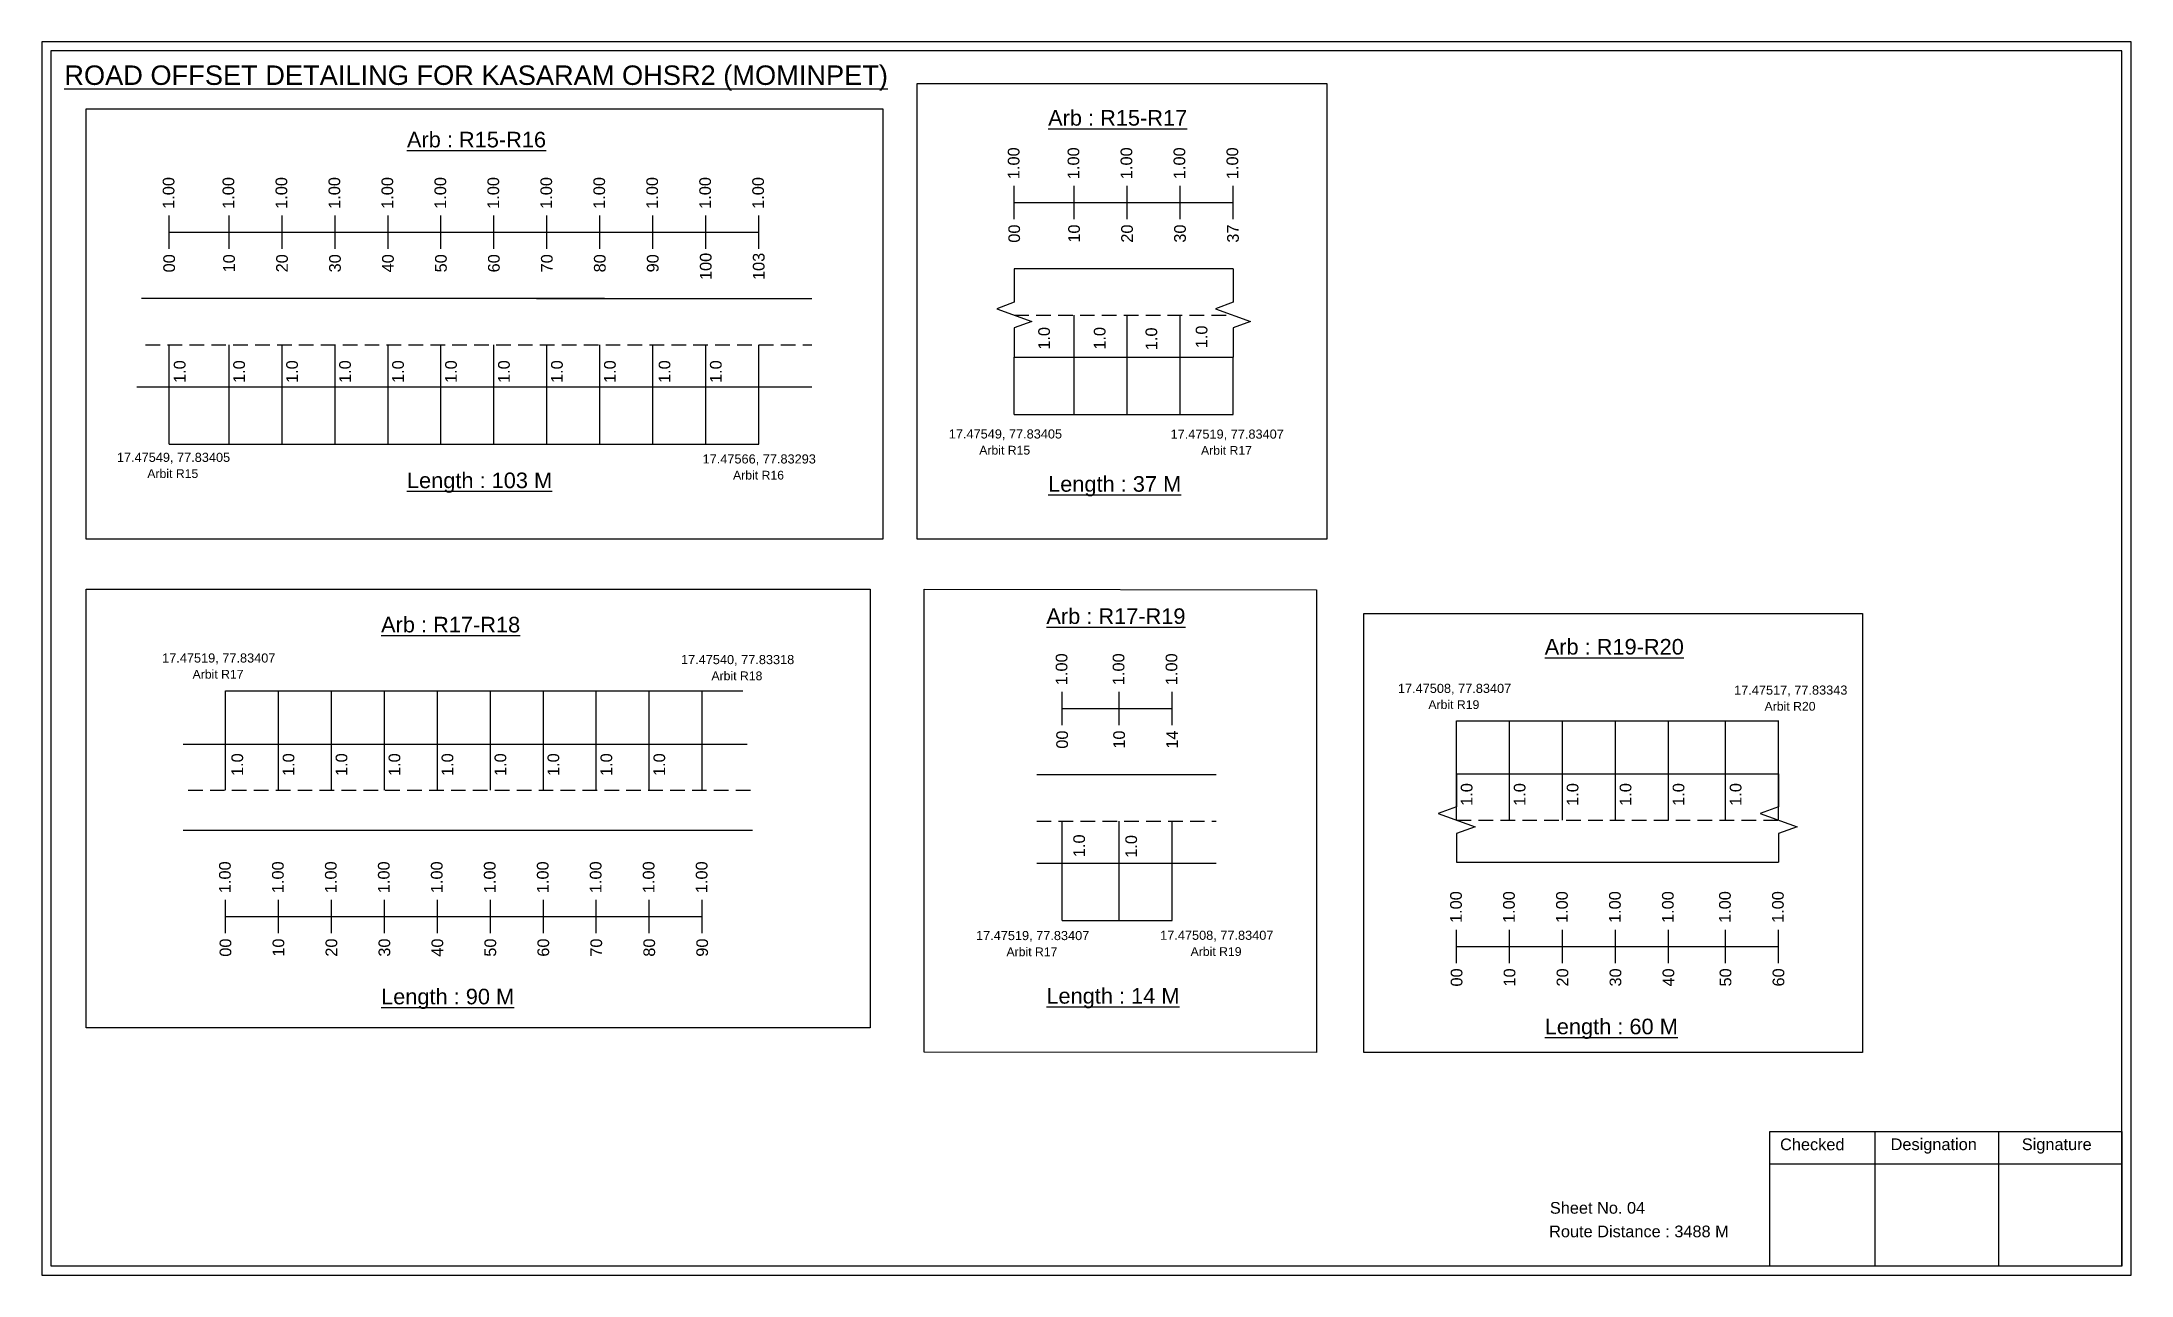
# Model space of a CAD drawing. Header units: inches. Extents: x 1472 to 9278, y 30 to 1360.
# Drawn here: x 7402 to 7938, y 164 to 480 of the extents above; entities that cross this region are included whole.
import ezdxf

# ---------------------------------------------------------------- set-up
doc = ezdxf.new("R2010")
doc.units = ezdxf.units.IN
doc.header["$MEASUREMENT"] = 0
doc.linetypes.add('DASHED2', pattern=[0.375, 0.25, -0.125])
doc.layers.add('PDF_Geometry', color=7, linetype='Continuous')
doc.layers.add('PDF_Text', color=5, linetype='Continuous')
doc.styles.add('PDF Arial', font='arial.ttf')
doc.styles.get("Standard").update_dxf_attribs({"font": 'arial.ttf'})

msp = doc.modelspace()

# ---------------------------------------------------------------- texts
at = {"color": 242, "true_color": 0xcd2027}
for s, height, p in [('%%UROAD OFFSET DETAILING FOR KASARAM OHSR2 (MOMINPET)', 5, (7407.64, 469.15)), ('%%UArb : R15-R17', 4, (7660.24, 458.69)), ('%%UArb : R15-R16', 4, (7495.62, 453.11)), ('%%ULength : 103 M', 4, (7495.62, 365.61)), ('%%ULength : 37 M', 4, (7660.24, 364.69)), ('%%UArb : R17-R18', 4, (7488.98, 328.57)), ('%%UArb : R17-R19', 4, (7659.8, 330.74)), ('%%UArb : R19-R20', 4, (7787.75, 322.88)), ('%%ULength : 90 M', 4, (7488.98, 233.07)), ('%%ULength : 14 M', 4, (7659.8, 233.24)), ('%%ULength : 60 M', 4, (7787.75, 225.38))]:
    msp.add_text(s, height=height, dxfattribs=at).set_placement(p)
at = {"color": 217, "true_color": 0x93278f}
for s, p in [('1.00', (7652.88, 444.96)), ('1.00', (7668.25, 444.96)), ('1.00', (7681.85, 444.96)), ('1.00', (7695.45, 444.96)), ('1.00', (7709.05, 444.96)), ('1.00', (7435.91, 437.33)), ('1.00', (7451.28, 437.33)), ('1.00', (7464.88, 437.33)), ('1.00', (7478.48, 437.33)), ('1.00', (7492.08, 437.33)), ('1.00', (7505.68, 437.33)), ('1.00', (7519.28, 437.33)), ('1.00', (7532.88, 437.33)), ('1.00', (7546.48, 437.33)), ('1.00', (7560.08, 437.33)), ('1.00', (7573.68, 437.33)), ('1.00', (7587.28, 437.33)), ('00', (7653.03, 428.64)), ('10', (7668.4, 428.64)), ('20', (7682, 428.64)), ('30', (7695.6, 428.64)), ('37', (7709.2, 428.64)), ('00', (7436.06, 421.01)), ('10', (7451.43, 421.01)), ('20', (7465.03, 421.01)), ('30', (7478.63, 421.01)), ('40', (7492.23, 421.01)), ('50', (7505.83, 421.01)), ('60', (7519.43, 421.01)), ('70', (7533.03, 421.01)), ('80', (7546.63, 421.01)), ('90', (7560.23, 421.01)), ('100', (7573.83, 419.05)), ('103', (7587.43, 419.05)), ('1.00', (7665.19, 315.03)), ('1.00', (7679.82, 315.03)), ('1.00', (7693.42, 315.03)), ('00', (7665.34, 298.71)), ('10', (7679.97, 298.71)), ('14', (7693.57, 298.71)), ('1.00', (7450.37, 261.62)), ('1.00', (7463.97, 261.62)), ('1.00', (7477.57, 261.62)), ('1.00', (7491.17, 261.62)), ('1.00', (7504.77, 261.62)), ('1.00', (7518.37, 261.62)), ('1.00', (7531.97, 261.62)), ('1.00', (7545.57, 261.62)), ('1.00', (7559.17, 261.62)), ('1.00', (7572.77, 261.62)), ('1.00', (7766.46, 253.96)), ('1.00', (7780.06, 253.96)), ('1.00', (7793.66, 253.96)), ('1.00', (7807.26, 253.96)), ('1.00', (7820.86, 253.96)), ('1.00', (7835.51, 253.97)), ('1.00', (7849.11, 253.97)), ('00', (7450.52, 245.3)), ('10', (7464.12, 245.3)), ('20', (7477.72, 245.3)), ('30', (7491.32, 245.3)), ('40', (7504.92, 245.3)), ('50', (7518.52, 245.3)), ('60', (7532.12, 245.3)), ('70', (7545.72, 245.3)), ('80', (7559.32, 245.3)), ('90', (7572.92, 245.3)), ('00', (7766.61, 237.64)), ('10', (7780.21, 237.64)), ('20', (7793.81, 237.64)), ('30', (7807.41, 237.64)), ('40', (7821.01, 237.64)), ('50', (7835.66, 237.65)), ('60', (7849.26, 237.65))]:
    msp.add_text(s, height=3, rotation=90, dxfattribs=at).set_placement(p)
for p in [(7660.71, 401.16), (7674.98, 401.16), (7688.25, 401.04), (7701.14, 401.54), (7438.76, 392.62), (7454.02, 392.62), (7467.62, 392.62), (7481.22, 392.62), (7494.82, 392.62), (7508.42, 392.62), (7522.02, 392.62), (7535.62, 392.62), (7549.22, 392.62), (7563.25, 392.62), (7576.42, 392.62), (7453.55, 291.7), (7466.71, 291.7), (7480.31, 291.7), (7493.91, 291.7), (7507.51, 291.7), (7521.11, 291.7), (7534.71, 291.7), (7548.31, 291.7), (7561.91, 291.7), (7769.2, 284.04), (7782.8, 284.04), (7796.4, 284.04), (7810, 284.04), (7823.6, 284.04), (7838.26, 284.05), (7669.71, 270.87), (7683.07, 270.71)]:
    msp.add_text('1.0', height=3, rotation=90).set_placement(p)
at = {"color": 5}
for s, height, p in [('17.47549, 77.83405', 2.34, (7634.74, 378.36)), ('Arbit R15', 2.246, (7642.56, 374.23)), ('17.47519, 77.83407', 2.34, (7691.68, 378.32)), ('Arbit R17', 2.246, (7699.5, 374.19)), ('17.47549, 77.83405', 2.34, (7421.14, 372.35)), ('Arbit R15', 2.246, (7428.96, 368.22)), ('17.47566, 77.83293', 2.34, (7571.53, 371.94)), ('Arbit R16', 2.246, (7579.35, 367.82)), ('17.47519, 77.83407', 2.34, (7432.76, 320.83)), ('17.47540, 77.83318', 2.34, (7565.98, 320.42)), ('Arbit R17', 2.246, (7440.58, 316.7)), ('Arbit R18', 2.246, (7573.8, 316.29)), ('17.47508, 77.83407', 2.34, (7750.06, 313.03)), ('Arbit R19', 2.246, (7757.88, 308.9)), ('17.47517, 77.83343', 2.34, (7836.38, 312.59)), ('Arbit R20', 2.246, (7844.2, 308.47)), ('17.47519, 77.83407', 2.34, (7641.73, 249.56)), ('Arbit R17', 2.246, (7649.55, 245.43)), ('17.47508, 77.83407', 2.34, (7689.01, 249.63)), ('Arbit R19', 2.246, (7696.83, 245.5))]:
    msp.add_text(s, height=height, dxfattribs=at).set_placement(p)
for s, p in [('Sheet No. 04', (7789.07, 179.31)), ('Route Distance : 3488 M', (7788.88, 173.26))]:
    msp.add_text(s, height=3).set_placement(p)
at = {"layer": 'PDF_Text', "color": 7, "attachment_point": 7, "style": 'PDF Arial'}
for s, insert, char_height in [('Checked', (7848.18, 195.56), 3.001), ('Designation', (7876.56, 194.73), 3.0006), ('Signature', (7910.24, 194.73), 3.001)]:
    msp.add_mtext(s, dxfattribs=dict(at, insert=insert, char_height=char_height))

# ---------------------------------------------------------------- linework, layer by layer
at = {"color": 217, "true_color": 0x93278f}
for p, q in [((7651.56, 434.66), (7651.56, 443.22)), ((7666.93, 434.66), (7666.93, 443.22)), ((7680.53, 434.66), (7680.53, 443.22)), ((7694.13, 434.66), (7694.13, 443.22)), ((7707.73, 434.66), (7707.73, 443.22)), ((7434.59, 427.03), (7434.59, 435.59)), ((7449.96, 427.03), (7449.96, 435.59)), ((7463.56, 427.03), (7463.56, 435.59)), ((7477.16, 427.03), (7477.16, 435.59)), ((7490.76, 427.03), (7490.76, 435.59)), ((7504.36, 427.03), (7504.36, 435.59)), ((7517.96, 427.03), (7517.96, 435.59)), ((7531.56, 427.03), (7531.56, 435.59)), ((7545.16, 427.03), (7545.16, 435.59)), ((7558.76, 427.03), (7558.76, 435.59)), ((7572.36, 427.03), (7572.36, 435.59)), ((7585.96, 427.03), (7585.96, 435.59)), ((7651.56, 438.93), (7707.73, 438.93)), ((7434.59, 431.3), (7585.96, 431.3)), ((7663.86, 304.74), (7663.86, 313.29)), ((7678.49, 304.74), (7678.49, 313.29)), ((7692.09, 304.74), (7692.09, 313.29)), ((7663.86, 309.01), (7692.09, 309.03)), ((7449.04, 251.33), (7449.04, 259.88)), ((7462.64, 251.33), (7462.64, 259.88)), ((7476.24, 251.33), (7476.24, 259.88)), ((7489.84, 251.33), (7489.84, 259.88)), ((7503.44, 251.33), (7503.44, 259.88)), ((7517.04, 251.33), (7517.04, 259.88)), ((7530.64, 251.33), (7530.64, 259.88)), ((7544.24, 251.33), (7544.24, 259.88)), ((7557.84, 251.33), (7557.84, 259.88)), ((7571.44, 251.33), (7571.44, 259.88)), ((7449.04, 255.6), (7571.44, 255.62)), ((7765.13, 243.67), (7765.13, 252.23)), ((7778.73, 243.67), (7778.73, 252.23)), ((7792.33, 243.67), (7792.33, 252.23)), ((7805.93, 243.67), (7805.93, 252.23)), ((7819.53, 243.67), (7819.53, 252.23)), ((7834.19, 243.67), (7834.19, 252.23)), ((7847.79, 243.67), (7847.79, 252.23)), ((7765.13, 247.94), (7847.79, 247.95))]:
    msp.add_line(p, q, dxfattribs=at)
for p, q in [((7707.73, 421.94), (7651.56, 421.94)), ((7546.36, 414.31), (7427.5, 414.31)), ((7528.88, 414.31), (7599.56, 414.31)), ((7666.93, 384.52), (7666.93, 410.06)), ((7680.53, 384.52), (7680.53, 410.06)), ((7694.13, 384.52), (7694.13, 410.06)), ((7434.59, 376.89), (7434.59, 402.43)), ((7449.96, 376.89), (7449.96, 402.43)), ((7463.56, 376.89), (7463.56, 402.43)), ((7477.16, 376.89), (7477.16, 402.43)), ((7490.76, 376.89), (7490.76, 402.43)), ((7504.36, 376.89), (7504.36, 402.43)), ((7517.96, 376.89), (7517.96, 402.43)), ((7531.56, 376.89), (7531.56, 402.43)), ((7545.16, 376.89), (7545.16, 402.43)), ((7558.76, 376.89), (7558.76, 402.43)), ((7572.36, 376.89), (7572.36, 402.43)), ((7585.96, 376.89), (7585.96, 402.43)), ((7651.56, 399.26), (7707.73, 399.26)), ((7651.56, 384.52), (7651.56, 399.26)), ((7707.73, 384.52), (7707.73, 399.26)), ((7426.3, 391.62), (7599.56, 391.62)), ((7449.04, 288.03), (7449.04, 313.56)), ((7462.64, 288.03), (7462.64, 313.56)), ((7476.24, 288.03), (7476.24, 313.56)), ((7489.84, 288.03), (7489.84, 313.56)), ((7503.44, 288.03), (7503.44, 313.56)), ((7517.04, 288.03), (7517.04, 313.56)), ((7530.64, 288.03), (7530.64, 313.56)), ((7544.24, 288.03), (7544.24, 313.56)), ((7557.84, 288.03), (7557.84, 313.56)), ((7571.44, 288.03), (7571.44, 313.56)), ((7765.13, 280.37), (7765.13, 305.9)), ((7778.73, 280.37), (7778.73, 305.9)), ((7792.33, 280.37), (7792.33, 305.9)), ((7805.93, 280.37), (7805.93, 305.9)), ((7819.53, 280.37), (7819.53, 305.9)), ((7834.19, 280.37), (7834.19, 305.91)), ((7847.79, 280.37), (7847.79, 305.91)), ((7438.17, 299.91), (7582.95, 299.91)), ((7703.39, 292.01), (7657.31, 292.01)), ((7765.13, 292.25), (7847.79, 292.25)), ((7663.86, 254.59), (7663.86, 280.13)), ((7678.49, 254.59), (7678.49, 280.13)), ((7692.09, 254.59), (7692.09, 280.13)), ((7584.36, 277.72), (7438.17, 277.72)), ((7657.31, 269.33), (7689.42, 269.33)), ((7689.42, 269.33), (7703.39, 269.33)), ((7765.13, 269.57), (7847.79, 269.57))]:
    msp.add_line(p, q)
at = {"linetype": 'DASHED2', "ltscale": 15}
for p, q in [((7651.56, 410.06), (7707.73, 410.06)), ((7428.52, 402.43), (7599.56, 402.43)), ((7439.44, 288.03), (7583.8, 288.03)), ((7657.31, 280.13), (7703.39, 280.13)), ((7765.13, 280.37), (7847.79, 280.37))]:
    msp.add_line(p, q, dxfattribs=at)
at = {"color": 5}
for p, q in [((7651.56, 384.52), (7707.73, 384.52)), ((7434.59, 376.89), (7585.96, 376.89)), ((7449.04, 313.56), (7581.82, 313.56)), ((7765.13, 305.9), (7847.79, 305.9)), ((7663.86, 254.59), (7692.09, 254.59))]:
    msp.add_line(p, q, dxfattribs=at)
for points in [[(7626.66, 469.49), (7731.83, 469.49), (7731.83, 352.48), (7626.66, 352.48)], [(7413.27, 462.98), (7617.83, 462.98), (7617.83, 352.48), (7413.27, 352.48)], [(7413.27, 339.69), (7614.51, 339.69), (7614.51, 227.01), (7413.27, 227.01)], [(7628.43, 339.63), (7729.16, 339.54), (7729.16, 220.72), (7628.43, 220.81)], [(7741.27, 333.39), (7869.37, 333.39), (7869.37, 220.71), (7741.27, 220.71)]]:
    msp.add_lwpolyline(points, close=True)
at = {"linetype": 'Continuous'}
for points in [[(7651.56, 421.94), (7651.56, 413.33), (7647.06, 411.69), (7656.05, 408.42), (7651.56, 406.78), (7651.56, 399.26)], [(7707.73, 421.94), (7707.73, 413.33), (7703.23, 411.69), (7712.22, 408.42), (7707.73, 406.78), (7707.73, 399.26)], [(7707.73, 421.94), (7707.73, 413.33), (7703.23, 411.69), (7712.22, 408.42), (7707.73, 406.78), (7707.73, 399.26)], [(7765.13, 292.25), (7765.13, 283.82), (7760.39, 282.09), (7769.88, 278.64), (7765.13, 276.92), (7765.13, 269.57)], [(7847.79, 292.25), (7847.79, 283.82), (7843.05, 282.09), (7852.53, 278.64), (7847.79, 276.92), (7847.79, 269.57)]]:
    msp.add_lwpolyline(points, dxfattribs=at)
at = {"layer": 'PDF_Geometry'}
for points in [[(7401.86, 480.22), (7401.86, 163.51), (7938.33, 163.51), (7938.33, 480.22)], [(7404.19, 477.9), (7404.19, 165.93), (7935.92, 165.93), (7935.92, 477.9)]]:
    msp.add_lwpolyline(points, close=True, dxfattribs=at)
at = {"layer": 'PDF_Geometry', "color": 242, "true_color": 0xcc1f26}
msp.add_lwpolyline([(7935.92, 165.84), (7845.57, 165.84), (7845.57, 200.45), (7935.92, 200.45)], close=True, dxfattribs=at)
for points in [[(7872.55, 200.45), (7872.55, 165.84)], [(7904.28, 200.45), (7904.28, 165.84)], [(7845.57, 192.08), (7935.92, 192.08)]]:
    msp.add_lwpolyline(points, dxfattribs=at)

msp.set_redraw_order([(e.dxf.handle, doc.entitydb.next_handle()) for e in msp.query("TEXT MTEXT ATTDEF DIMENSION ARC_DIMENSION")])  # texts and dimensions are drawn at this point

doc.saveas('drawing.dxf')
